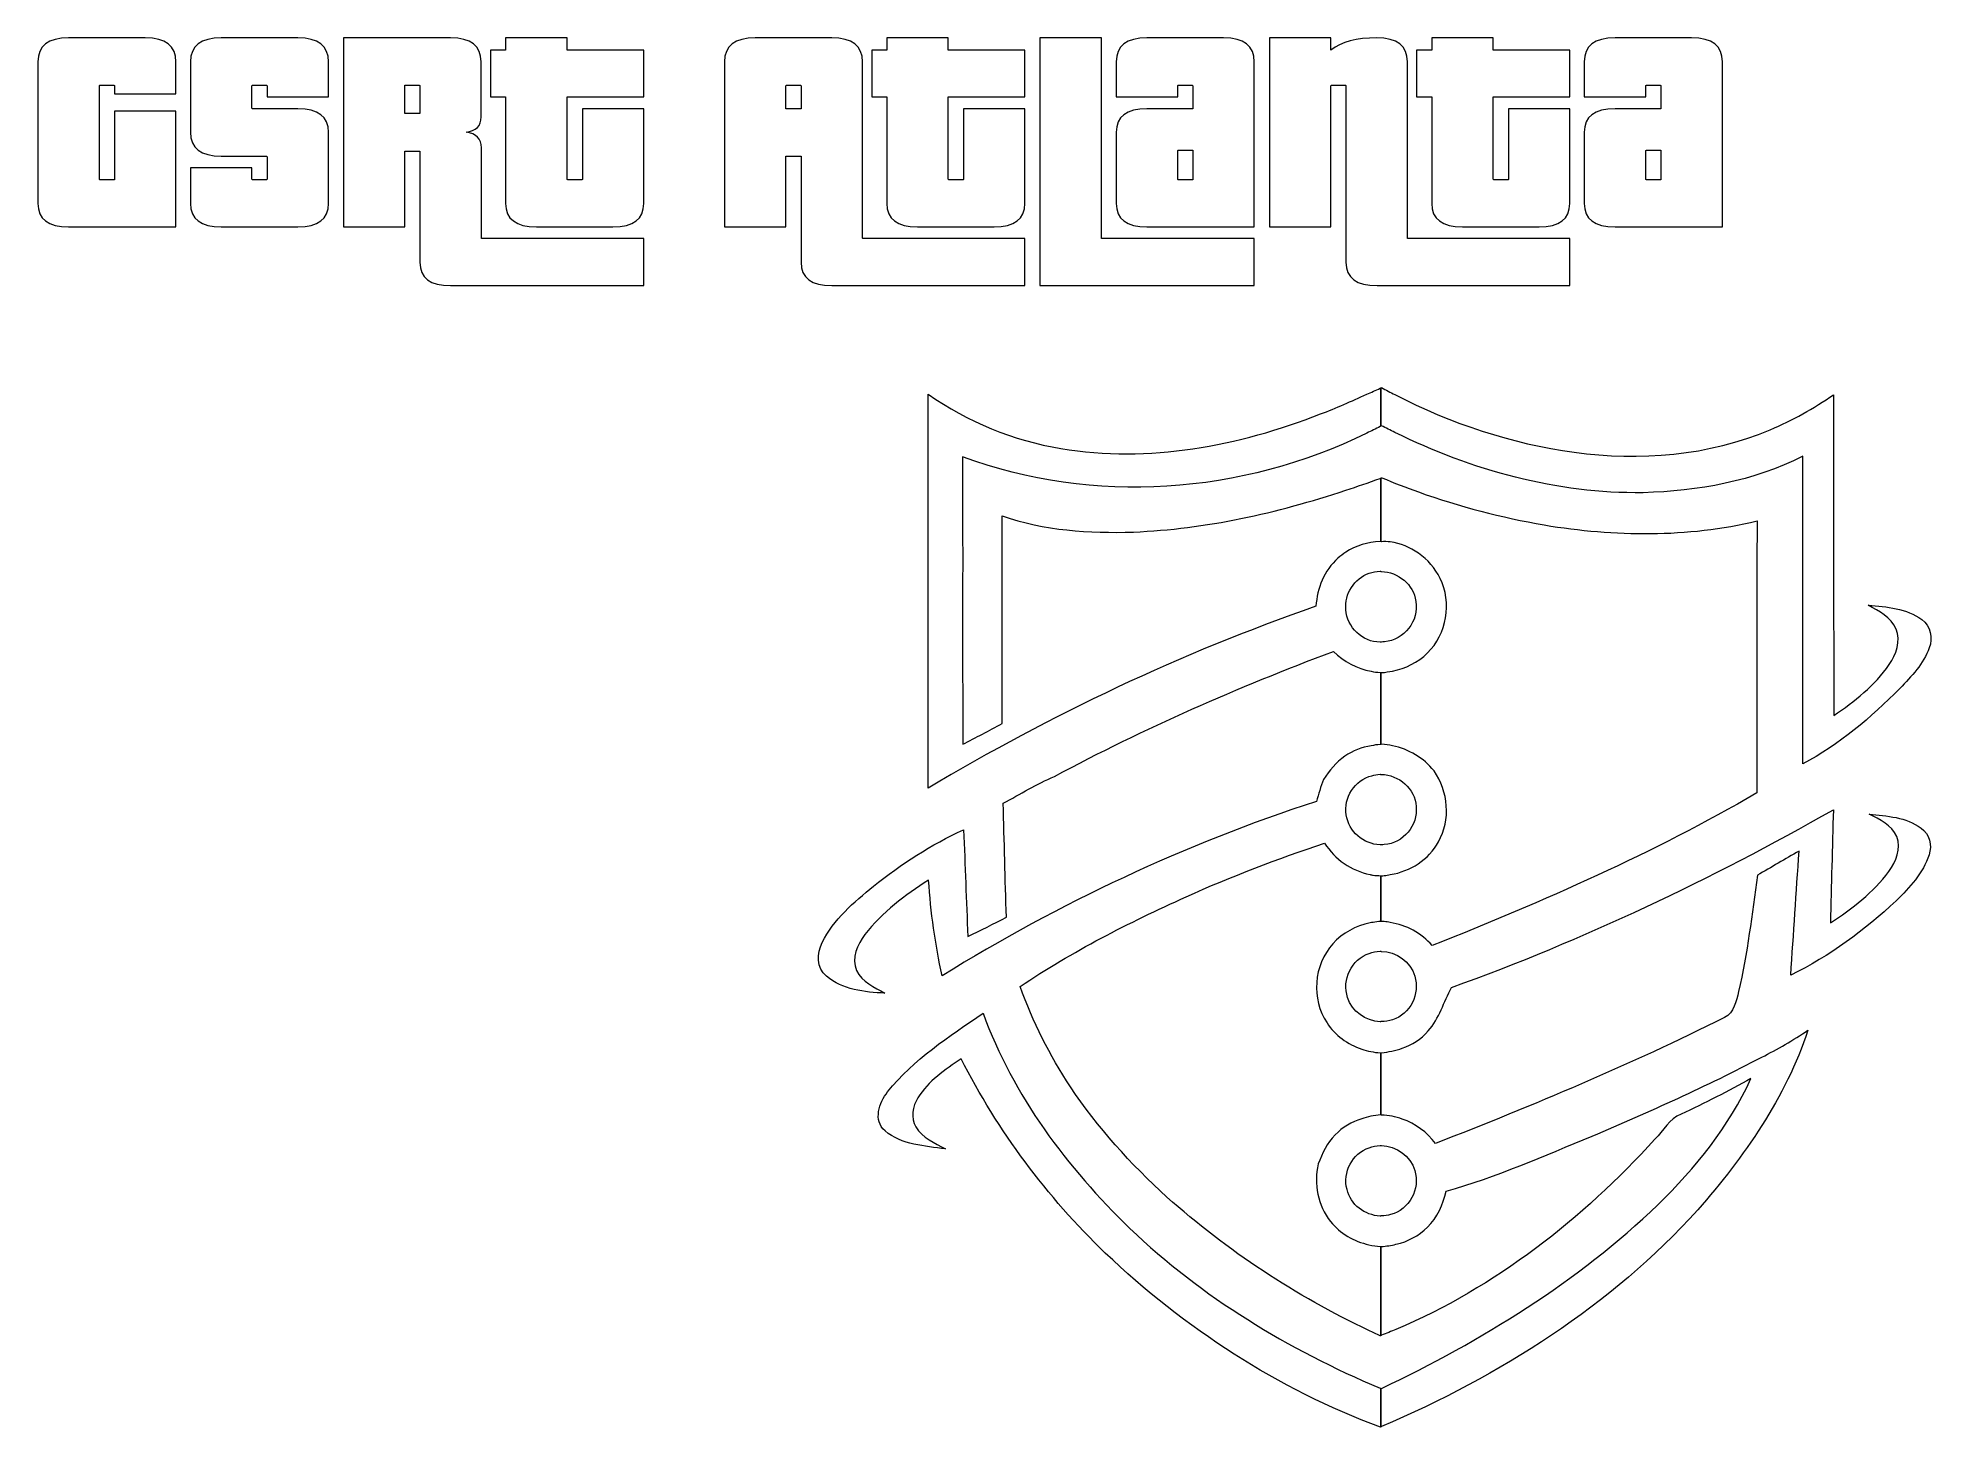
# Model space of a CAD drawing. Header units: millimetres. Extents: x -29.1 to 43.8, y -24.8 to 28.6.
import ezdxf

# ---------------------------------------------------------------- set-up
doc = ezdxf.new("R2010")
doc.units = ezdxf.units.MM
doc.header["$MEASUREMENT"] = 0
doc.layers.add('Layer 1', color=7, linetype='Continuous')

msp = doc.modelspace()

# ---------------------------------------------------------------- linework, layer by layer
at = {"layer": 'Layer 1', "lineweight": 9}
for points, knots in [([(-27.8968, 21.3387), (-28.6849, 21.3387), (-29.0789, 21.638), (-29.0789, 22.2366), (-29.0789, 22.2366), (-29.0789, 22.2366), (-29.0789, 27.681), (-29.0789, 27.681), (-29.0789, 27.681), (-29.0789, 28.2948), (-28.6849, 28.6016), (-27.8968, 28.6016), (-27.8968, 28.6016), (-27.8968, 28.6016), (-24.953, 28.6016), (-24.953, 28.6016), (-24.953, 28.6016), (-24.165, 28.6016), (-23.7709, 28.2948), (-23.7709, 27.681), (-23.7709, 27.681), (-23.7709, 27.681), (-23.7709, 26.4534), (-23.7709, 26.4534), (-23.7709, 26.4534), (-23.7709, 26.4534), (-26.1351, 26.4534), (-26.1351, 26.4534), (-26.1351, 26.4534), (-26.1351, 26.4534), (-26.1351, 26.7603), (-26.1351, 26.7603), (-26.1351, 26.7603), (-26.1351, 26.7755), (-26.1427, 26.7831), (-26.1578, 26.7831), (-26.1578, 26.7831), (-26.1578, 26.7831), (-26.692, 26.7831), (-26.692, 26.7831), (-26.692, 26.7831), (-26.7072, 26.7831), (-26.7148, 26.7755), (-26.7148, 26.7603), (-26.7148, 26.7603), (-26.7148, 26.7603), (-26.7148, 23.1686), (-26.7148, 23.1686), (-26.7148, 23.1686), (-26.7148, 23.1535), (-26.7072, 23.1459), (-26.692, 23.1459), (-26.692, 23.1459), (-26.692, 23.1459), (-26.1351, 23.1459), (-26.1351, 23.1459), (-26.1351, 23.1459), (-26.1351, 23.1459), (-26.1351, 25.7828), (-26.1351, 25.7828), (-26.1351, 25.7828), (-26.1351, 25.7828), (-23.7709, 25.7828), (-23.7709, 25.7828), (-23.7709, 25.7828), (-23.7709, 25.7828), (-23.7709, 21.3387), (-23.7709, 21.3387), (-23.7709, 21.3387), (-23.7709, 21.3387), (-27.8968, 21.3387), (-27.8968, 21.3387)], [0, 0, 0, 0, 0.0526316, 0.0526316, 0.0526316, 0.0526316, 0.1052632, 0.1052632, 0.1052632, 0.1052632, 0.1578947, 0.1578947, 0.1578947, 0.1578947, 0.2105263, 0.2105263, 0.2105263, 0.2105263, 0.2631579, 0.2631579, 0.2631579, 0.2631579, 0.3157895, 0.3157895, 0.3157895, 0.3157895, 0.3684211, 0.3684211, 0.3684211, 0.3684211, 0.4210526, 0.4210526, 0.4210526, 0.4210526, 0.4736842, 0.4736842, 0.4736842, 0.4736842, 0.5263158, 0.5263158, 0.5263158, 0.5263158, 0.5789474, 0.5789474, 0.5789474, 0.5789474, 0.6315789, 0.6315789, 0.6315789, 0.6315789, 0.6842105, 0.6842105, 0.6842105, 0.6842105, 0.7368421, 0.7368421, 0.7368421, 0.7368421, 0.7894737, 0.7894737, 0.7894737, 0.7894737, 0.8421053, 0.8421053, 0.8421053, 0.8421053, 0.8947368, 0.8947368, 0.8947368, 0.8947368, 1, 1, 1, 1]), ([(-22.0319, 21.3387), (-22.82, 21.3387), (-23.214, 21.638), (-23.214, 22.2366), (-23.214, 22.2366), (-23.214, 22.2366), (-23.214, 23.6006), (-23.214, 23.6006), (-23.214, 23.6006), (-23.214, 23.6006), (-20.8499, 23.6006), (-20.8499, 23.6006), (-20.8499, 23.6006), (-20.8499, 23.6006), (-20.8499, 23.1686), (-20.8499, 23.1686), (-20.8499, 23.1686), (-20.8499, 23.1535), (-20.8423, 23.1459), (-20.8271, 23.1459), (-20.8271, 23.1459), (-20.8271, 23.1459), (-20.2929, 23.1459), (-20.2929, 23.1459), (-20.2929, 23.1459), (-20.2778, 23.1459), (-20.2702, 23.1535), (-20.2702, 23.1686), (-20.2702, 23.1686), (-20.2702, 23.1686), (-20.2702, 24.0325), (-20.2702, 24.0325), (-20.2702, 24.0325), (-20.2702, 24.0476), (-20.2778, 24.0552), (-20.2929, 24.0552), (-20.2929, 24.0552), (-20.2929, 24.0552), (-22.0319, 24.0552), (-22.0319, 24.0552), (-22.0319, 24.0552), (-22.82, 24.0552), (-23.214, 24.3621), (-23.214, 24.9759), (-23.214, 24.9759), (-23.214, 24.9759), (-23.214, 27.681), (-23.214, 27.681), (-23.214, 27.681), (-23.214, 28.2948), (-22.82, 28.6016), (-22.0319, 28.6016), (-22.0319, 28.6016), (-22.0319, 28.6016), (-19.0881, 28.6016), (-19.0881, 28.6016), (-19.0881, 28.6016), (-18.3001, 28.6016), (-17.906, 28.2948), (-17.906, 27.681), (-17.906, 27.681), (-17.906, 27.681), (-17.906, 26.3398), (-17.906, 26.3398), (-17.906, 26.3398), (-17.906, 26.3398), (-20.2702, 26.3398), (-20.2702, 26.3398), (-20.2702, 26.3398), (-20.2702, 26.3398), (-20.2702, 26.7603), (-20.2702, 26.7603), (-20.2702, 26.7603), (-20.2702, 26.7755), (-20.2778, 26.7831), (-20.2929, 26.7831), (-20.2929, 26.7831), (-20.2929, 26.7831), (-20.8271, 26.7831), (-20.8271, 26.7831), (-20.8271, 26.7831), (-20.8423, 26.7831), (-20.8499, 26.7755), (-20.8499, 26.7603), (-20.8499, 26.7603), (-20.8499, 26.7603), (-20.8499, 25.8965), (-20.8499, 25.8965), (-20.8499, 25.8965), (-20.8499, 25.8814), (-20.8423, 25.8738), (-20.8271, 25.8738), (-20.8271, 25.8738), (-20.8271, 25.8738), (-19.0881, 25.8738), (-19.0881, 25.8738), (-19.0881, 25.8738), (-18.3001, 25.8738), (-17.906, 25.5745), (-17.906, 24.9759), (-17.906, 24.9759), (-17.906, 24.9759), (-17.906, 22.2366), (-17.906, 22.2366), (-17.906, 22.2366), (-17.906, 21.638), (-18.3001, 21.3387), (-19.0881, 21.3387), (-19.0881, 21.3387), (-19.0881, 21.3387), (-22.0319, 21.3387), (-22.0319, 21.3387)], [0, 0, 0, 0, 0.0344828, 0.0344828, 0.0344828, 0.0344828, 0.0689655, 0.0689655, 0.0689655, 0.0689655, 0.1034483, 0.1034483, 0.1034483, 0.1034483, 0.137931, 0.137931, 0.137931, 0.137931, 0.1724138, 0.1724138, 0.1724138, 0.1724138, 0.2068966, 0.2068966, 0.2068966, 0.2068966, 0.2413793, 0.2413793, 0.2413793, 0.2413793, 0.2758621, 0.2758621, 0.2758621, 0.2758621, 0.3103448, 0.3103448, 0.3103448, 0.3103448, 0.3448276, 0.3448276, 0.3448276, 0.3448276, 0.3793103, 0.3793103, 0.3793103, 0.3793103, 0.4137931, 0.4137931, 0.4137931, 0.4137931, 0.4482759, 0.4482759, 0.4482759, 0.4482759, 0.4827586, 0.4827586, 0.4827586, 0.4827586, 0.5172414, 0.5172414, 0.5172414, 0.5172414, 0.5517241, 0.5517241, 0.5517241, 0.5517241, 0.5862069, 0.5862069, 0.5862069, 0.5862069, 0.6206897, 0.6206897, 0.6206897, 0.6206897, 0.6551724, 0.6551724, 0.6551724, 0.6551724, 0.6896552, 0.6896552, 0.6896552, 0.6896552, 0.7241379, 0.7241379, 0.7241379, 0.7241379, 0.7586207, 0.7586207, 0.7586207, 0.7586207, 0.7931034, 0.7931034, 0.7931034, 0.7931034, 0.8275862, 0.8275862, 0.8275862, 0.8275862, 0.862069, 0.862069, 0.862069, 0.862069, 0.8965517, 0.8965517, 0.8965517, 0.8965517, 0.9310345, 0.9310345, 0.9310345, 0.9310345, 1, 1, 1, 1]), ([(-13.2119, 19.0768), (-13.9999, 19.0768), (-14.394, 19.3762), (-14.394, 19.9748), (-14.394, 19.9748), (-14.394, 19.9748), (-14.394, 24.2257), (-14.394, 24.2257), (-14.394, 24.2257), (-14.394, 24.2408), (-14.4015, 24.2484), (-14.4167, 24.2484), (-14.4167, 24.2484), (-14.4167, 24.2484), (-14.9736, 24.2484), (-14.9736, 24.2484), (-14.9736, 24.2484), (-14.9736, 24.2484), (-14.9736, 21.3387), (-14.9736, 21.3387), (-14.9736, 21.3387), (-14.9736, 21.3387), (-17.3378, 21.3387), (-17.3378, 21.3387), (-17.3378, 21.3387), (-17.3378, 21.3387), (-17.3378, 28.6016), (-17.3378, 28.6016), (-17.3378, 28.6016), (-17.3378, 28.6016), (-13.2119, 28.6016), (-13.2119, 28.6016), (-13.2119, 28.6016), (-12.4314, 28.6016), (-12.0412, 28.2948), (-12.0412, 27.681), (-12.0412, 27.681), (-12.0412, 27.681), (-12.0412, 25.5669), (-12.0412, 25.5669), (-12.0412, 25.5669), (-12.0412, 25.2183), (-12.2344, 25.0213), (-12.6208, 24.9759), (-12.6208, 24.9759), (-12.2268, 24.9228), (-12.0298, 24.722), (-12.0298, 24.3734), (-12.0298, 24.3734), (-12.0298, 24.3734), (-12.0298, 20.9068), (-12.0298, 20.9068), (-12.0298, 20.9068), (-12.0298, 20.8916), (-12.0222, 20.8841), (-12.0071, 20.8841), (-12.0071, 20.8841), (-12.0071, 20.8841), (-5.7898, 20.8841), (-5.7898, 20.8841), (-5.7898, 20.8841), (-5.7898, 20.8841), (-5.7898, 19.0768), (-5.7898, 19.0768), (-5.7898, 19.0768), (-5.7898, 19.0768), (-13.2119, 19.0768), (-13.2119, 19.0768)], [0, 0, 0, 0, 0.0555556, 0.0555556, 0.0555556, 0.0555556, 0.1111111, 0.1111111, 0.1111111, 0.1111111, 0.1666667, 0.1666667, 0.1666667, 0.1666667, 0.2222222, 0.2222222, 0.2222222, 0.2222222, 0.2777778, 0.2777778, 0.2777778, 0.2777778, 0.3333333, 0.3333333, 0.3333333, 0.3333333, 0.3888889, 0.3888889, 0.3888889, 0.3888889, 0.4444444, 0.4444444, 0.4444444, 0.4444444, 0.5, 0.5, 0.5, 0.5, 0.5555556, 0.5555556, 0.5555556, 0.5555556, 0.6111111, 0.6111111, 0.6111111, 0.6111111, 0.6666667, 0.6666667, 0.6666667, 0.6666667, 0.7222222, 0.7222222, 0.7222222, 0.7222222, 0.7777778, 0.7777778, 0.7777778, 0.7777778, 0.8333333, 0.8333333, 0.8333333, 0.8333333, 0.8888889, 0.8888889, 0.8888889, 0.8888889, 1, 1, 1, 1]), ([(-9.9157, 21.3387), (-10.7038, 21.3387), (-11.0978, 21.638), (-11.0978, 22.2366), (-11.0978, 22.2366), (-11.0978, 22.2366), (-11.0978, 26.3398), (-11.0978, 26.3398), (-11.0978, 26.3398), (-11.0978, 26.3398), (-11.6775, 26.3398), (-11.6775, 26.3398), (-11.6775, 26.3398), (-11.6775, 26.3398), (-11.6775, 28.1356), (-11.6775, 28.1356), (-11.6775, 28.1356), (-11.6775, 28.1356), (-11.0978, 28.1356), (-11.0978, 28.1356), (-11.0978, 28.1356), (-11.0978, 28.1356), (-11.0978, 28.6016), (-11.0978, 28.6016), (-11.0978, 28.6016), (-11.0978, 28.6016), (-8.7336, 28.6016), (-8.7336, 28.6016), (-8.7336, 28.6016), (-8.7336, 28.6016), (-8.7336, 28.1356), (-8.7336, 28.1356), (-8.7336, 28.1356), (-8.7336, 28.1356), (-5.7898, 28.1356), (-5.7898, 28.1356), (-5.7898, 28.1356), (-5.7898, 28.1356), (-5.7898, 26.3398), (-5.7898, 26.3398), (-5.7898, 26.3398), (-5.7898, 26.3398), (-8.7336, 26.3398), (-8.7336, 26.3398), (-8.7336, 26.3398), (-8.7336, 26.3398), (-8.7336, 23.1686), (-8.7336, 23.1686), (-8.7336, 23.1686), (-8.7336, 23.1535), (-8.7261, 23.1459), (-8.7109, 23.1459), (-8.7109, 23.1459), (-8.7109, 23.1459), (-8.1653, 23.1459), (-8.1653, 23.1459), (-8.1653, 23.1459), (-8.1502, 23.1459), (-8.1426, 23.1535), (-8.1426, 23.1686), (-8.1426, 23.1686), (-8.1426, 23.1686), (-8.1426, 25.8738), (-8.1426, 25.8738), (-8.1426, 25.8738), (-8.1426, 25.8738), (-5.7898, 25.8738), (-5.7898, 25.8738), (-5.7898, 25.8738), (-5.7898, 25.8738), (-5.7898, 22.2366), (-5.7898, 22.2366), (-5.7898, 22.2366), (-5.7898, 21.638), (-6.1838, 21.3387), (-6.9719, 21.3387), (-6.9719, 21.3387), (-6.9719, 21.3387), (-9.9157, 21.3387), (-9.9157, 21.3387)], [0, 0, 0, 0, 0.047619, 0.047619, 0.047619, 0.047619, 0.0952381, 0.0952381, 0.0952381, 0.0952381, 0.1428571, 0.1428571, 0.1428571, 0.1428571, 0.1904762, 0.1904762, 0.1904762, 0.1904762, 0.2380952, 0.2380952, 0.2380952, 0.2380952, 0.2857143, 0.2857143, 0.2857143, 0.2857143, 0.3333333, 0.3333333, 0.3333333, 0.3333333, 0.3809524, 0.3809524, 0.3809524, 0.3809524, 0.4285714, 0.4285714, 0.4285714, 0.4285714, 0.4761905, 0.4761905, 0.4761905, 0.4761905, 0.5238095, 0.5238095, 0.5238095, 0.5238095, 0.5714286, 0.5714286, 0.5714286, 0.5714286, 0.6190476, 0.6190476, 0.6190476, 0.6190476, 0.6666667, 0.6666667, 0.6666667, 0.6666667, 0.7142857, 0.7142857, 0.7142857, 0.7142857, 0.7619048, 0.7619048, 0.7619048, 0.7619048, 0.8095238, 0.8095238, 0.8095238, 0.8095238, 0.8571429, 0.8571429, 0.8571429, 0.8571429, 0.9047619, 0.9047619, 0.9047619, 0.9047619, 1, 1, 1, 1]), ([(1.4389, 19.0768), (0.6509, 19.0768), (0.2569, 19.3762), (0.2569, 19.9748), (0.2569, 19.9748), (0.2569, 19.9748), (0.2569, 24.0552), (0.2569, 24.0552), (0.2569, 24.0552), (0.2569, 24.0552), (-0.3228, 24.0552), (-0.3228, 24.0552), (-0.3228, 24.0552), (-0.3228, 24.0552), (-0.3228, 21.3387), (-0.3228, 21.3387), (-0.3228, 21.3387), (-0.3228, 21.3387), (-2.6869, 21.3387), (-2.6869, 21.3387), (-2.6869, 21.3387), (-2.6869, 21.3387), (-2.6869, 27.681), (-2.6869, 27.681), (-2.6869, 27.681), (-2.6869, 28.2948), (-2.2929, 28.6016), (-1.5049, 28.6016), (-1.5049, 28.6016), (-1.5049, 28.6016), (1.4389, 28.6016), (1.4389, 28.6016), (1.4389, 28.6016), (2.227, 28.6016), (2.621, 28.2948), (2.621, 27.681), (2.621, 27.681), (2.621, 27.681), (2.621, 20.9068), (2.621, 20.9068), (2.621, 20.9068), (2.621, 20.8916), (2.6286, 20.8841), (2.6438, 20.8841), (2.6438, 20.8841), (2.6438, 20.8841), (8.861, 20.8841), (8.861, 20.8841), (8.861, 20.8841), (8.861, 20.8841), (8.861, 19.0768), (8.861, 19.0768), (8.861, 19.0768), (8.861, 19.0768), (1.4389, 19.0768), (1.4389, 19.0768)], [0, 0, 0, 0, 0.0666667, 0.0666667, 0.0666667, 0.0666667, 0.1333333, 0.1333333, 0.1333333, 0.1333333, 0.2, 0.2, 0.2, 0.2, 0.2666667, 0.2666667, 0.2666667, 0.2666667, 0.3333333, 0.3333333, 0.3333333, 0.3333333, 0.4, 0.4, 0.4, 0.4, 0.4666667, 0.4666667, 0.4666667, 0.4666667, 0.5333333, 0.5333333, 0.5333333, 0.5333333, 0.6, 0.6, 0.6, 0.6, 0.6666667, 0.6666667, 0.6666667, 0.6666667, 0.7333333, 0.7333333, 0.7333333, 0.7333333, 0.8, 0.8, 0.8, 0.8, 0.8666667, 0.8666667, 0.8666667, 0.8666667, 1, 1, 1, 1]), ([(4.7351, 21.3387), (3.9471, 21.3387), (3.553, 21.638), (3.553, 22.2366), (3.553, 22.2366), (3.553, 22.2366), (3.553, 26.3398), (3.553, 26.3398), (3.553, 26.3398), (3.553, 26.3398), (2.9734, 26.3398), (2.9734, 26.3398), (2.9734, 26.3398), (2.9734, 26.3398), (2.9734, 28.1356), (2.9734, 28.1356), (2.9734, 28.1356), (2.9734, 28.1356), (3.553, 28.1356), (3.553, 28.1356), (3.553, 28.1356), (3.553, 28.1356), (3.553, 28.6016), (3.553, 28.6016), (3.553, 28.6016), (3.553, 28.6016), (5.9172, 28.6016), (5.9172, 28.6016), (5.9172, 28.6016), (5.9172, 28.6016), (5.9172, 28.1356), (5.9172, 28.1356), (5.9172, 28.1356), (5.9172, 28.1356), (8.861, 28.1356), (8.861, 28.1356), (8.861, 28.1356), (8.861, 28.1356), (8.861, 26.3398), (8.861, 26.3398), (8.861, 26.3398), (8.861, 26.3398), (5.9172, 26.3398), (5.9172, 26.3398), (5.9172, 26.3398), (5.9172, 26.3398), (5.9172, 23.1686), (5.9172, 23.1686), (5.9172, 23.1686), (5.9172, 23.1535), (5.9248, 23.1459), (5.9399, 23.1459), (5.9399, 23.1459), (5.9399, 23.1459), (6.4855, 23.1459), (6.4855, 23.1459), (6.4855, 23.1459), (6.5006, 23.1459), (6.5082, 23.1535), (6.5082, 23.1686), (6.5082, 23.1686), (6.5082, 23.1686), (6.5082, 25.8738), (6.5082, 25.8738), (6.5082, 25.8738), (6.5082, 25.8738), (8.861, 25.8738), (8.861, 25.8738), (8.861, 25.8738), (8.861, 25.8738), (8.861, 22.2366), (8.861, 22.2366), (8.861, 22.2366), (8.861, 21.638), (8.467, 21.3387), (7.6789, 21.3387), (7.6789, 21.3387), (7.6789, 21.3387), (4.7351, 21.3387), (4.7351, 21.3387)], [0, 0, 0, 0, 0.047619, 0.047619, 0.047619, 0.047619, 0.0952381, 0.0952381, 0.0952381, 0.0952381, 0.1428571, 0.1428571, 0.1428571, 0.1428571, 0.1904762, 0.1904762, 0.1904762, 0.1904762, 0.2380952, 0.2380952, 0.2380952, 0.2380952, 0.2857143, 0.2857143, 0.2857143, 0.2857143, 0.3333333, 0.3333333, 0.3333333, 0.3333333, 0.3809524, 0.3809524, 0.3809524, 0.3809524, 0.4285714, 0.4285714, 0.4285714, 0.4285714, 0.4761905, 0.4761905, 0.4761905, 0.4761905, 0.5238095, 0.5238095, 0.5238095, 0.5238095, 0.5714286, 0.5714286, 0.5714286, 0.5714286, 0.6190476, 0.6190476, 0.6190476, 0.6190476, 0.6666667, 0.6666667, 0.6666667, 0.6666667, 0.7142857, 0.7142857, 0.7142857, 0.7142857, 0.7619048, 0.7619048, 0.7619048, 0.7619048, 0.8095238, 0.8095238, 0.8095238, 0.8095238, 0.8571429, 0.8571429, 0.8571429, 0.8571429, 0.9047619, 0.9047619, 0.9047619, 0.9047619, 1, 1, 1, 1]), ([(9.4407, 19.0768), (9.4407, 19.0768), (9.4407, 28.6016), (9.4407, 28.6016), (9.4407, 28.6016), (9.4407, 28.6016), (11.8049, 28.6016), (11.8049, 28.6016), (11.8049, 28.6016), (11.8049, 28.6016), (11.8049, 20.8841), (11.8049, 20.8841), (11.8049, 20.8841), (11.8049, 20.8841), (17.6811, 20.8841), (17.6811, 20.8841), (17.6811, 20.8841), (17.6811, 20.8841), (17.6811, 19.0768), (17.6811, 19.0768), (17.6811, 19.0768), (17.6811, 19.0768), (9.4407, 19.0768), (9.4407, 19.0768)], [0, 0, 0, 0, 0.1428571, 0.1428571, 0.1428571, 0.1428571, 0.2857143, 0.2857143, 0.2857143, 0.2857143, 0.4285714, 0.4285714, 0.4285714, 0.4285714, 0.5714286, 0.5714286, 0.5714286, 0.5714286, 0.7142857, 0.7142857, 0.7142857, 0.7142857, 1, 1, 1, 1]), ([(13.5552, 21.3387), (12.7672, 21.3387), (12.3732, 21.638), (12.3732, 22.2366), (12.3732, 22.2366), (12.3732, 22.2366), (12.3732, 24.9759), (12.3732, 24.9759), (12.3732, 24.9759), (12.3732, 25.5745), (12.7672, 25.8738), (13.5552, 25.8738), (13.5552, 25.8738), (13.5552, 25.8738), (15.317, 25.8738), (15.317, 25.8738), (15.317, 25.8738), (15.317, 25.8738), (15.317, 26.7603), (15.317, 26.7603), (15.317, 26.7603), (15.317, 26.7755), (15.3094, 26.7831), (15.2943, 26.7831), (15.2943, 26.7831), (15.2943, 26.7831), (14.7601, 26.7831), (14.7601, 26.7831), (14.7601, 26.7831), (14.7449, 26.7831), (14.7373, 26.7755), (14.7373, 26.7603), (14.7373, 26.7603), (14.7373, 26.7603), (14.7373, 26.3398), (14.7373, 26.3398), (14.7373, 26.3398), (14.7373, 26.3398), (12.3732, 26.3398), (12.3732, 26.3398), (12.3732, 26.3398), (12.3732, 26.3398), (12.3732, 27.681), (12.3732, 27.681), (12.3732, 27.681), (12.3732, 28.2948), (12.7672, 28.6016), (13.5552, 28.6016), (13.5552, 28.6016), (13.5552, 28.6016), (16.4991, 28.6016), (16.4991, 28.6016), (16.4991, 28.6016), (17.2871, 28.6016), (17.6811, 28.2948), (17.6811, 27.681), (17.6811, 27.681), (17.6811, 27.681), (17.6811, 21.3387), (17.6811, 21.3387), (17.6811, 21.3387), (17.6811, 21.3387), (13.5552, 21.3387), (13.5552, 21.3387)], [0, 0, 0, 0, 0.0588235, 0.0588235, 0.0588235, 0.0588235, 0.1176471, 0.1176471, 0.1176471, 0.1176471, 0.1764706, 0.1764706, 0.1764706, 0.1764706, 0.2352941, 0.2352941, 0.2352941, 0.2352941, 0.2941176, 0.2941176, 0.2941176, 0.2941176, 0.3529412, 0.3529412, 0.3529412, 0.3529412, 0.4117647, 0.4117647, 0.4117647, 0.4117647, 0.4705882, 0.4705882, 0.4705882, 0.4705882, 0.5294118, 0.5294118, 0.5294118, 0.5294118, 0.5882353, 0.5882353, 0.5882353, 0.5882353, 0.6470588, 0.6470588, 0.6470588, 0.6470588, 0.7058824, 0.7058824, 0.7058824, 0.7058824, 0.7647059, 0.7647059, 0.7647059, 0.7647059, 0.8235294, 0.8235294, 0.8235294, 0.8235294, 0.8823529, 0.8823529, 0.8823529, 0.8823529, 1, 1, 1, 1]), ([(22.3981, 19.0768), (21.6025, 19.0768), (21.2046, 19.3762), (21.2046, 19.9748), (21.2046, 19.9748), (21.2046, 19.9748), (21.2046, 26.7603), (21.2046, 26.7603), (21.2046, 26.7603), (21.2046, 26.7755), (21.1971, 26.7831), (21.1819, 26.7831), (21.1819, 26.7831), (21.1819, 26.7831), (20.6477, 26.7831), (20.6477, 26.7831), (20.6477, 26.7831), (20.6325, 26.7831), (20.625, 26.7755), (20.625, 26.7603), (20.625, 26.7603), (20.625, 26.7603), (20.625, 21.3387), (20.625, 21.3387), (20.625, 21.3387), (20.625, 21.3387), (18.2608, 21.3387), (18.2608, 21.3387), (18.2608, 21.3387), (18.2608, 21.3387), (18.2608, 28.6016), (18.2608, 28.6016), (18.2608, 28.6016), (18.2608, 28.6016), (20.625, 28.6016), (20.625, 28.6016), (20.625, 28.6016), (20.625, 28.6016), (20.625, 28.1356), (20.625, 28.1356), (20.625, 28.1356), (21.0266, 28.4463), (21.6138, 28.6016), (22.3867, 28.6016), (22.3867, 28.6016), (23.1748, 28.6016), (23.5688, 28.2948), (23.5688, 27.681), (23.5688, 27.681), (23.5688, 27.681), (23.5688, 20.9068), (23.5688, 20.9068), (23.5688, 20.9068), (23.5688, 20.8916), (23.5764, 20.8841), (23.5915, 20.8841), (23.5915, 20.8841), (23.5915, 20.8841), (29.8088, 20.8841), (29.8088, 20.8841), (29.8088, 20.8841), (29.8088, 20.8841), (29.8088, 19.0768), (29.8088, 19.0768), (29.8088, 19.0768), (29.8088, 19.0768), (22.3981, 19.0768), (22.3981, 19.0768)], [0, 0, 0, 0, 0.0555556, 0.0555556, 0.0555556, 0.0555556, 0.1111111, 0.1111111, 0.1111111, 0.1111111, 0.1666667, 0.1666667, 0.1666667, 0.1666667, 0.2222222, 0.2222222, 0.2222222, 0.2222222, 0.2777778, 0.2777778, 0.2777778, 0.2777778, 0.3333333, 0.3333333, 0.3333333, 0.3333333, 0.3888889, 0.3888889, 0.3888889, 0.3888889, 0.4444444, 0.4444444, 0.4444444, 0.4444444, 0.5, 0.5, 0.5, 0.5, 0.5555556, 0.5555556, 0.5555556, 0.5555556, 0.6111111, 0.6111111, 0.6111111, 0.6111111, 0.6666667, 0.6666667, 0.6666667, 0.6666667, 0.7222222, 0.7222222, 0.7222222, 0.7222222, 0.7777778, 0.7777778, 0.7777778, 0.7777778, 0.8333333, 0.8333333, 0.8333333, 0.8333333, 0.8888889, 0.8888889, 0.8888889, 0.8888889, 1, 1, 1, 1]), ([(25.6829, 21.3387), (24.8948, 21.3387), (24.5008, 21.638), (24.5008, 22.2366), (24.5008, 22.2366), (24.5008, 22.2366), (24.5008, 26.3398), (24.5008, 26.3398), (24.5008, 26.3398), (24.5008, 26.3398), (23.9211, 26.3398), (23.9211, 26.3398), (23.9211, 26.3398), (23.9211, 26.3398), (23.9211, 28.1356), (23.9211, 28.1356), (23.9211, 28.1356), (23.9211, 28.1356), (24.5008, 28.1356), (24.5008, 28.1356), (24.5008, 28.1356), (24.5008, 28.1356), (24.5008, 28.6016), (24.5008, 28.6016), (24.5008, 28.6016), (24.5008, 28.6016), (26.865, 28.6016), (26.865, 28.6016), (26.865, 28.6016), (26.865, 28.6016), (26.865, 28.1356), (26.865, 28.1356), (26.865, 28.1356), (26.865, 28.1356), (29.8088, 28.1356), (29.8088, 28.1356), (29.8088, 28.1356), (29.8088, 28.1356), (29.8088, 26.3398), (29.8088, 26.3398), (29.8088, 26.3398), (29.8088, 26.3398), (26.865, 26.3398), (26.865, 26.3398), (26.865, 26.3398), (26.865, 26.3398), (26.865, 23.1686), (26.865, 23.1686), (26.865, 23.1686), (26.865, 23.1535), (26.8725, 23.1459), (26.8877, 23.1459), (26.8877, 23.1459), (26.8877, 23.1459), (27.4333, 23.1459), (27.4333, 23.1459), (27.4333, 23.1459), (27.4484, 23.1459), (27.456, 23.1535), (27.456, 23.1686), (27.456, 23.1686), (27.456, 23.1686), (27.456, 25.8738), (27.456, 25.8738), (27.456, 25.8738), (27.456, 25.8738), (29.8088, 25.8738), (29.8088, 25.8738), (29.8088, 25.8738), (29.8088, 25.8738), (29.8088, 22.2366), (29.8088, 22.2366), (29.8088, 22.2366), (29.8088, 21.638), (29.4148, 21.3387), (28.6267, 21.3387), (28.6267, 21.3387), (28.6267, 21.3387), (25.6829, 21.3387), (25.6829, 21.3387)], [0, 0, 0, 0, 0.047619, 0.047619, 0.047619, 0.047619, 0.0952381, 0.0952381, 0.0952381, 0.0952381, 0.1428571, 0.1428571, 0.1428571, 0.1428571, 0.1904762, 0.1904762, 0.1904762, 0.1904762, 0.2380952, 0.2380952, 0.2380952, 0.2380952, 0.2857143, 0.2857143, 0.2857143, 0.2857143, 0.3333333, 0.3333333, 0.3333333, 0.3333333, 0.3809524, 0.3809524, 0.3809524, 0.3809524, 0.4285714, 0.4285714, 0.4285714, 0.4285714, 0.4761905, 0.4761905, 0.4761905, 0.4761905, 0.5238095, 0.5238095, 0.5238095, 0.5238095, 0.5714286, 0.5714286, 0.5714286, 0.5714286, 0.6190476, 0.6190476, 0.6190476, 0.6190476, 0.6666667, 0.6666667, 0.6666667, 0.6666667, 0.7142857, 0.7142857, 0.7142857, 0.7142857, 0.7619048, 0.7619048, 0.7619048, 0.7619048, 0.8095238, 0.8095238, 0.8095238, 0.8095238, 0.8571429, 0.8571429, 0.8571429, 0.8571429, 0.9047619, 0.9047619, 0.9047619, 0.9047619, 1, 1, 1, 1]), ([(31.5478, 21.3387), (30.7597, 21.3387), (30.3657, 21.638), (30.3657, 22.2366), (30.3657, 22.2366), (30.3657, 22.2366), (30.3657, 24.9759), (30.3657, 24.9759), (30.3657, 24.9759), (30.3657, 25.5745), (30.7597, 25.8738), (31.5478, 25.8738), (31.5478, 25.8738), (31.5478, 25.8738), (33.3095, 25.8738), (33.3095, 25.8738), (33.3095, 25.8738), (33.3095, 25.8738), (33.3095, 26.7603), (33.3095, 26.7603), (33.3095, 26.7603), (33.3095, 26.7755), (33.3019, 26.7831), (33.2868, 26.7831), (33.2868, 26.7831), (33.2868, 26.7831), (32.7526, 26.7831), (32.7526, 26.7831), (32.7526, 26.7831), (32.7374, 26.7831), (32.7298, 26.7755), (32.7298, 26.7603), (32.7298, 26.7603), (32.7298, 26.7603), (32.7298, 26.3398), (32.7298, 26.3398), (32.7298, 26.3398), (32.7298, 26.3398), (30.3657, 26.3398), (30.3657, 26.3398), (30.3657, 26.3398), (30.3657, 26.3398), (30.3657, 27.681), (30.3657, 27.681), (30.3657, 27.681), (30.3657, 28.2948), (30.7597, 28.6016), (31.5478, 28.6016), (31.5478, 28.6016), (31.5478, 28.6016), (34.4916, 28.6016), (34.4916, 28.6016), (34.4916, 28.6016), (35.2796, 28.6016), (35.6737, 28.2948), (35.6737, 27.681), (35.6737, 27.681), (35.6737, 27.681), (35.6737, 21.3387), (35.6737, 21.3387), (35.6737, 21.3387), (35.6737, 21.3387), (31.5478, 21.3387), (31.5478, 21.3387)], [0, 0, 0, 0, 0.0588235, 0.0588235, 0.0588235, 0.0588235, 0.1176471, 0.1176471, 0.1176471, 0.1176471, 0.1764706, 0.1764706, 0.1764706, 0.1764706, 0.2352941, 0.2352941, 0.2352941, 0.2352941, 0.2941176, 0.2941176, 0.2941176, 0.2941176, 0.3529412, 0.3529412, 0.3529412, 0.3529412, 0.4117647, 0.4117647, 0.4117647, 0.4117647, 0.4705882, 0.4705882, 0.4705882, 0.4705882, 0.5294118, 0.5294118, 0.5294118, 0.5294118, 0.5882353, 0.5882353, 0.5882353, 0.5882353, 0.6470588, 0.6470588, 0.6470588, 0.6470588, 0.7058824, 0.7058824, 0.7058824, 0.7058824, 0.7647059, 0.7647059, 0.7647059, 0.7647059, 0.8235294, 0.8235294, 0.8235294, 0.8235294, 0.8823529, 0.8823529, 0.8823529, 0.8823529, 1, 1, 1, 1]), ([(-14.394, 26.7603), (-14.394, 26.7755), (-14.4015, 26.7831), (-14.4167, 26.7831), (-14.4167, 26.7831), (-14.4167, 26.7831), (-14.9736, 26.7831), (-14.9736, 26.7831), (-14.9736, 26.7831), (-14.9736, 26.7831), (-14.9736, 25.6919), (-14.9736, 25.6919), (-14.9736, 25.6919), (-14.9736, 25.6919), (-14.4167, 25.6919), (-14.4167, 25.6919), (-14.4167, 25.6919), (-14.4015, 25.6919), (-14.394, 25.6995), (-14.394, 25.7146), (-14.394, 25.7146), (-14.394, 25.7146), (-14.394, 26.7603), (-14.394, 26.7603)], [0, 0, 0, 0, 0.1428571, 0.1428571, 0.1428571, 0.1428571, 0.2857143, 0.2857143, 0.2857143, 0.2857143, 0.4285714, 0.4285714, 0.4285714, 0.4285714, 0.5714286, 0.5714286, 0.5714286, 0.5714286, 0.7142857, 0.7142857, 0.7142857, 0.7142857, 1, 1, 1, 1]), ([(0.2569, 26.7603), (0.2569, 26.7755), (0.2493, 26.7831), (0.2341, 26.7831), (0.2341, 26.7831), (0.2341, 26.7831), (-0.3001, 26.7831), (-0.3001, 26.7831), (-0.3001, 26.7831), (-0.3152, 26.7831), (-0.3228, 26.7755), (-0.3228, 26.7603), (-0.3228, 26.7603), (-0.3228, 26.7603), (-0.3228, 25.8738), (-0.3228, 25.8738), (-0.3228, 25.8738), (-0.3228, 25.8738), (0.2569, 25.8738), (0.2569, 25.8738), (0.2569, 25.8738), (0.2569, 25.8738), (0.2569, 26.7603), (0.2569, 26.7603)], [0, 0, 0, 0, 0.1428571, 0.1428571, 0.1428571, 0.1428571, 0.2857143, 0.2857143, 0.2857143, 0.2857143, 0.4285714, 0.4285714, 0.4285714, 0.4285714, 0.5714286, 0.5714286, 0.5714286, 0.5714286, 0.7142857, 0.7142857, 0.7142857, 0.7142857, 1, 1, 1, 1]), ([(15.317, 24.2825), (15.317, 24.2825), (14.7601, 24.2825), (14.7601, 24.2825), (14.7601, 24.2825), (14.7449, 24.2825), (14.7373, 24.2749), (14.7373, 24.2598), (14.7373, 24.2598), (14.7373, 24.2598), (14.7373, 23.1686), (14.7373, 23.1686), (14.7373, 23.1686), (14.7373, 23.1535), (14.7449, 23.1459), (14.7601, 23.1459), (14.7601, 23.1459), (14.7601, 23.1459), (15.317, 23.1459), (15.317, 23.1459), (15.317, 23.1459), (15.317, 23.1459), (15.317, 24.2825), (15.317, 24.2825)], [0, 0, 0, 0, 0.1428571, 0.1428571, 0.1428571, 0.1428571, 0.2857143, 0.2857143, 0.2857143, 0.2857143, 0.4285714, 0.4285714, 0.4285714, 0.4285714, 0.5714286, 0.5714286, 0.5714286, 0.5714286, 0.7142857, 0.7142857, 0.7142857, 0.7142857, 1, 1, 1, 1]), ([(33.3095, 24.2825), (33.3095, 24.2825), (32.7526, 24.2825), (32.7526, 24.2825), (32.7526, 24.2825), (32.7374, 24.2825), (32.7298, 24.2749), (32.7298, 24.2598), (32.7298, 24.2598), (32.7298, 24.2598), (32.7298, 23.1686), (32.7298, 23.1686), (32.7298, 23.1686), (32.7298, 23.1535), (32.7374, 23.1459), (32.7526, 23.1459), (32.7526, 23.1459), (32.7526, 23.1459), (33.3095, 23.1459), (33.3095, 23.1459), (33.3095, 23.1459), (33.3095, 23.1459), (33.3095, 24.2825), (33.3095, 24.2825)], [0, 0, 0, 0, 0.1428571, 0.1428571, 0.1428571, 0.1428571, 0.2857143, 0.2857143, 0.2857143, 0.2857143, 0.4285714, 0.4285714, 0.4285714, 0.4285714, 0.5714286, 0.5714286, 0.5714286, 0.5714286, 0.7142857, 0.7142857, 0.7142857, 0.7142857, 1, 1, 1, 1])]:
    msp.add_open_spline(points, degree=3, knots=knots, dxfattribs=at)
at = {"layer": 'Layer 1', "lineweight": 18}
for points, knots in [([(22.5145, 11.6657), (22.078, 11.5068), (21.6377, 11.3549), (21.1959, 11.2091), (21.1959, 11.2091), (18.5537, 10.3378), (15.8195, 9.7192), (13.0354, 9.6054), (13.0354, 9.6054), (11.3357, 9.5493), (9.6014, 9.6623), (7.9851, 10.2251), (7.9851, 10.2251), (7.9928, 7.563), (7.9744, 4.9001), (7.9871, 2.2382), (7.9871, 2.2382), (7.4858, 1.9643), (6.9765, 1.7061), (6.4708, 1.4438), (6.4708, 1.4438), (6.4713, 3.3768), (6.4676, 5.3087), (6.4694, 7.2418), (6.4694, 7.2418), (6.4713, 8.9938), (6.4685, 10.7479), (6.4676, 12.5004), (6.4676, 12.5004), (11.4778, 10.6149), (17.2195, 11.0554), (22.0001, 13.4072), (22.0001, 13.4072), (22.172, 13.4919), (22.3456, 13.5729), (22.5145, 13.6624), (22.5145, 13.6624), (22.5238, 13.6672), (22.5334, 13.672), (22.5427, 13.6768), (22.5427, 13.6768), (22.5427, 13.6768), (22.5427, 15.1438), (22.5427, 15.1438), (22.5427, 15.1438), (22.5334, 15.1396), (22.5238, 15.1358), (22.5145, 15.1317), (22.5145, 15.1317), (22.3428, 15.0558), (22.1713, 14.9784), (22.0001, 14.901), (22.0001, 14.901), (21.4153, 14.6365), (20.8323, 14.3682), (20.2306, 14.144), (20.2306, 14.144), (17.0801, 12.9148), (13.6168, 12.2421), (10.2467, 12.8173), (10.2467, 12.8173), (8.4159, 13.1128), (6.6679, 13.8403), (5.1484, 14.9004), (5.1484, 14.9004), (5.1484, 12.3465), (5.1457, 9.7939), (5.147, 7.2406), (5.147, 7.2406), (5.147, 4.7468), (5.1446, 2.2533), (5.1457, -0.2401), (5.1457, -0.2401), (9.8648, 2.5764), (14.858, 4.9459), (20.0505, 6.7502), (20.0505, 6.7502), (20.0967, 7.4415), (20.3634, 8.1327), (20.8948, 8.5951), (20.8948, 8.5951), (20.9886, 8.6833), (21.0896, 8.7604), (21.1959, 8.8297), (21.1959, 8.8297), (21.5848, 9.0865), (22.0466, 9.2188), (22.5145, 9.2358), (22.5145, 9.2358), (22.5238, 9.2358), (22.5334, 9.2358), (22.5427, 9.2351), (22.5427, 9.2351), (22.5427, 9.2351), (22.5427, 11.6761), (22.5427, 11.6761), (22.5427, 11.6761), (22.5334, 11.6723), (22.5238, 11.6691), (22.5145, 11.6657)], [0, 0, 0, 0, 0.0384615, 0.0384615, 0.0384615, 0.0384615, 0.0769231, 0.0769231, 0.0769231, 0.0769231, 0.1153846, 0.1153846, 0.1153846, 0.1153846, 0.1538462, 0.1538462, 0.1538462, 0.1538462, 0.1923077, 0.1923077, 0.1923077, 0.1923077, 0.2307692, 0.2307692, 0.2307692, 0.2307692, 0.2692308, 0.2692308, 0.2692308, 0.2692308, 0.3076923, 0.3076923, 0.3076923, 0.3076923, 0.3461538, 0.3461538, 0.3461538, 0.3461538, 0.3846154, 0.3846154, 0.3846154, 0.3846154, 0.4230769, 0.4230769, 0.4230769, 0.4230769, 0.4615385, 0.4615385, 0.4615385, 0.4615385, 0.5, 0.5, 0.5, 0.5, 0.5384615, 0.5384615, 0.5384615, 0.5384615, 0.5769231, 0.5769231, 0.5769231, 0.5769231, 0.6153846, 0.6153846, 0.6153846, 0.6153846, 0.6538462, 0.6538462, 0.6538462, 0.6538462, 0.6923077, 0.6923077, 0.6923077, 0.6923077, 0.7307692, 0.7307692, 0.7307692, 0.7307692, 0.7692308, 0.7692308, 0.7692308, 0.7692308, 0.8076923, 0.8076923, 0.8076923, 0.8076923, 0.8461538, 0.8461538, 0.8461538, 0.8461538, 0.8846154, 0.8846154, 0.8846154, 0.8846154, 0.9230769, 0.9230769, 0.9230769, 0.9230769, 1, 1, 1, 1]), ([(22.5671, 13.6896), (22.5684, 13.6905), (22.5707, 13.6911), (22.5719, 13.6921), (22.5719, 13.6921), (22.7422, 13.6039), (22.9148, 13.5179), (23.0871, 13.433), (23.0871, 13.433), (26.0486, 11.9789), (29.314, 11.0676), (32.6277, 11.1179), (32.6277, 11.1179), (34.734, 11.1735), (36.8731, 11.5561), (38.7643, 12.5177), (38.7643, 12.5177), (38.7638, 8.5753), (38.7615, 4.6316), (38.7619, 0.6893), (38.7619, 0.6893), (40.1638, 1.4311), (41.3819, 2.473), (42.4989, 3.5892), (42.4989, 3.5892), (42.9393, 4.0579), (43.4088, 4.5383), (43.6292, 5.1553), (43.6292, 5.1553), (43.7742, 5.5324), (43.6754, 5.9936), (43.3439, 6.2382), (43.3439, 6.2382), (42.7566, 6.6829), (41.9839, 6.7207), (41.2808, 6.7966), (41.2808, 6.7966), (41.6856, 6.5628), (42.1624, 6.3337), (42.3523, 5.8746), (42.3523, 5.8746), (42.5474, 5.4146), (42.3516, 4.9001), (42.0894, 4.5096), (42.0894, 4.5096), (41.5336, 3.7063), (40.7553, 3.0918), (39.9543, 2.5486), (39.9543, 2.5486), (39.9502, 6.6603), (39.9514, 10.7707), (39.9502, 14.8815), (39.9502, 14.8815), (39.1791, 14.3633), (38.3731, 13.8902), (37.5102, 13.5386), (37.5102, 13.5386), (35.145, 12.5375), (32.5023, 12.3237), (29.974, 12.6712), (29.974, 12.6712), (27.575, 13.0065), (25.2365, 13.7704), (23.0871, 14.8872), (23.0871, 14.8872), (22.9148, 14.9765), (22.7413, 15.0636), (22.5719, 15.1574), (22.5719, 15.1574), (22.5707, 15.1565), (22.5684, 15.1559), (22.5671, 15.1549), (22.5671, 15.1549), (22.5588, 15.1515), (22.5504, 15.1477), (22.5427, 15.1438), (22.5427, 15.1438), (22.5427, 15.1438), (22.5427, 13.6768), (22.5427, 13.6768), (22.5427, 13.6768), (22.5504, 13.6809), (22.5588, 13.6852), (22.5671, 13.6896)], [0, 0, 0, 0, 0.0454545, 0.0454545, 0.0454545, 0.0454545, 0.0909091, 0.0909091, 0.0909091, 0.0909091, 0.1363636, 0.1363636, 0.1363636, 0.1363636, 0.1818182, 0.1818182, 0.1818182, 0.1818182, 0.2272727, 0.2272727, 0.2272727, 0.2272727, 0.2727273, 0.2727273, 0.2727273, 0.2727273, 0.3181818, 0.3181818, 0.3181818, 0.3181818, 0.3636364, 0.3636364, 0.3636364, 0.3636364, 0.4090909, 0.4090909, 0.4090909, 0.4090909, 0.4545455, 0.4545455, 0.4545455, 0.4545455, 0.5, 0.5, 0.5, 0.5, 0.5454545, 0.5454545, 0.5454545, 0.5454545, 0.5909091, 0.5909091, 0.5909091, 0.5909091, 0.6363636, 0.6363636, 0.6363636, 0.6363636, 0.6818182, 0.6818182, 0.6818182, 0.6818182, 0.7272727, 0.7272727, 0.7272727, 0.7272727, 0.7727273, 0.7727273, 0.7727273, 0.7727273, 0.8181818, 0.8181818, 0.8181818, 0.8181818, 0.8636364, 0.8636364, 0.8636364, 0.8636364, 0.9090909, 0.9090909, 0.9090909, 0.9090909, 1, 1, 1, 1]), ([(22.5671, -5.365), (22.6417, -5.3678), (22.7157, -5.376), (22.7895, -5.3848), (22.7895, -5.3848), (22.8292, -5.3894), (22.8683, -5.398), (22.9077, -5.4045), (22.9077, -5.4045), (23.5272, -5.5062), (24.1021, -5.8145), (24.5192, -6.2931), (24.5192, -6.2931), (28.7922, -4.5921), (33.0191, -2.7409), (37.0018, -0.4255), (37.0018, -0.4255), (37.0018, 0.0903), (37.0004, 0.6064), (37.0018, 1.1226), (37.0018, 1.1226), (37.0041, 4.0931), (37.0041, 7.0622), (37.0051, 10.0325), (37.0051, 10.0325), (34.3294, 9.3886), (31.5305, 9.4239), (28.8291, 9.8779), (28.8291, 9.8779), (27.1847, 10.1627), (25.5634, 10.5828), (23.9931, 11.1449), (23.9931, 11.1449), (23.5195, 11.3144), (23.0502, 11.4954), (22.5864, 11.6917), (22.5864, 11.6917), (22.5799, 11.6896), (22.5735, 11.6867), (22.5671, 11.6845), (22.5671, 11.6845), (22.5588, 11.6818), (22.5504, 11.6788), (22.5427, 11.6761), (22.5427, 11.6761), (22.5427, 11.6761), (22.5427, 9.2351), (22.5427, 9.2351), (22.5427, 9.2351), (22.5504, 9.2347), (22.5588, 9.2343), (22.5671, 9.2343), (22.5671, 9.2343), (22.6805, 9.2372), (22.795, 9.2377), (22.9077, 9.226), (22.9077, 9.226), (23.2979, 9.1664), (23.6705, 9.0125), (23.9931, 8.7887), (23.9931, 8.7887), (24.3451, 8.5448), (24.6378, 8.2163), (24.8218, 7.8249), (24.8218, 7.8249), (25.2884, 6.8922), (25.0825, 5.6813), (24.3332, 4.955), (24.3332, 4.955), (23.9735, 4.5811), (23.4944, 4.3644), (22.9918, 4.2614), (22.9918, 4.2614), (22.8541, 4.2329), (22.7146, 4.2114), (22.5755, 4.1995), (22.5755, 4.1995), (22.5727, 4.1995), (22.5698, 4.2001), (22.5671, 4.2004), (22.5671, 4.2004), (22.5588, 4.2006), (22.5504, 4.2015), (22.5427, 4.2024), (22.5427, 4.2024), (22.5427, 4.2024), (22.5427, 1.4431), (22.5427, 1.4431), (22.5427, 1.4431), (22.5504, 1.4443), (22.5588, 1.4452), (22.5671, 1.4461), (22.5671, 1.4461), (22.5698, 1.4466), (22.573, 1.447), (22.5764, 1.4472), (22.5764, 1.4472), (22.7166, 1.4391), (22.8549, 1.417), (22.9918, 1.3885), (22.9918, 1.3885), (23.6153, 1.2581), (24.1884, 0.9245), (24.5885, 0.4181), (24.5885, 0.4181), (25.141, -0.3664), (25.2432, -1.457), (24.7588, -2.2997), (24.7588, -2.2997), (24.3895, -2.9978), (23.675, -3.44), (22.9077, -3.5668), (22.9077, -3.5668), (22.8683, -3.5734), (22.8292, -3.5829), (22.7895, -3.588), (22.7895, -3.588), (22.7157, -3.5966), (22.6413, -3.6073), (22.5671, -3.6101), (22.5671, -3.6101), (22.5596, -3.61), (22.5504, -3.6094), (22.5427, -3.6089), (22.5427, -3.6089), (22.5427, -3.6089), (22.5427, -5.3675), (22.5427, -5.3675), (22.5427, -5.3675), (22.5504, -5.3664), (22.5596, -5.3657), (22.5671, -5.365)], [0, 0, 0, 0, 0.0294118, 0.0294118, 0.0294118, 0.0294118, 0.0588235, 0.0588235, 0.0588235, 0.0588235, 0.0882353, 0.0882353, 0.0882353, 0.0882353, 0.1176471, 0.1176471, 0.1176471, 0.1176471, 0.1470588, 0.1470588, 0.1470588, 0.1470588, 0.1764706, 0.1764706, 0.1764706, 0.1764706, 0.2058824, 0.2058824, 0.2058824, 0.2058824, 0.2352941, 0.2352941, 0.2352941, 0.2352941, 0.2647059, 0.2647059, 0.2647059, 0.2647059, 0.2941176, 0.2941176, 0.2941176, 0.2941176, 0.3235294, 0.3235294, 0.3235294, 0.3235294, 0.3529412, 0.3529412, 0.3529412, 0.3529412, 0.3823529, 0.3823529, 0.3823529, 0.3823529, 0.4117647, 0.4117647, 0.4117647, 0.4117647, 0.4411765, 0.4411765, 0.4411765, 0.4411765, 0.4705882, 0.4705882, 0.4705882, 0.4705882, 0.5, 0.5, 0.5, 0.5, 0.5294118, 0.5294118, 0.5294118, 0.5294118, 0.5588235, 0.5588235, 0.5588235, 0.5588235, 0.5882353, 0.5882353, 0.5882353, 0.5882353, 0.6176471, 0.6176471, 0.6176471, 0.6176471, 0.6470588, 0.6470588, 0.6470588, 0.6470588, 0.6764706, 0.6764706, 0.6764706, 0.6764706, 0.7058824, 0.7058824, 0.7058824, 0.7058824, 0.7352941, 0.7352941, 0.7352941, 0.7352941, 0.7647059, 0.7647059, 0.7647059, 0.7647059, 0.7941176, 0.7941176, 0.7941176, 0.7941176, 0.8235294, 0.8235294, 0.8235294, 0.8235294, 0.8529412, 0.8529412, 0.8529412, 0.8529412, 0.8823529, 0.8823529, 0.8823529, 0.8823529, 0.9117647, 0.9117647, 0.9117647, 0.9117647, 0.9411765, 0.9411765, 0.9411765, 0.9411765, 1, 1, 1, 1]), ([(22.5145, 5.3729), (22.5238, 5.3729), (22.5334, 5.3739), (22.5427, 5.3748), (22.5427, 5.3748), (22.5504, 5.3755), (22.5588, 5.3764), (22.5671, 5.377), (22.5671, 5.377), (22.6076, 5.3786), (22.6472, 5.3794), (22.688, 5.3864), (22.688, 5.3864), (23.4353, 5.4413), (24.0259, 6.199), (23.8917, 6.9367), (23.8917, 6.9367), (23.8132, 7.5895), (23.2007, 8.0692), (22.5671, 8.0903), (22.5671, 8.0903), (22.5588, 8.0908), (22.5504, 8.0917), (22.5427, 8.0926), (22.5427, 8.0926), (22.5334, 8.0937), (22.5238, 8.0949), (22.5145, 8.0949), (22.5145, 8.0949), (22.3742, 8.094), (22.234, 8.0714), (22.0983, 8.0211), (22.0983, 8.0211), (21.5304, 7.823), (21.1358, 7.222), (21.2031, 6.6186), (21.2031, 6.6186), (21.2326, 5.9488), (21.8487, 5.3661), (22.5145, 5.3729)], [0, 0, 0, 0, 0.0909091, 0.0909091, 0.0909091, 0.0909091, 0.1818182, 0.1818182, 0.1818182, 0.1818182, 0.2727273, 0.2727273, 0.2727273, 0.2727273, 0.3636364, 0.3636364, 0.3636364, 0.3636364, 0.4545455, 0.4545455, 0.4545455, 0.4545455, 0.5454545, 0.5454545, 0.5454545, 0.5454545, 0.6363636, 0.6363636, 0.6363636, 0.6363636, 0.7272727, 0.7272727, 0.7272727, 0.7272727, 0.8181818, 0.8181818, 0.8181818, 0.8181818, 1, 1, 1, 1]), ([(22.5145, 4.205), (22.4, 4.2114), (22.287, 4.2282), (22.1748, 4.2496), (22.1748, 4.2496), (21.6267, 4.3541), (21.1219, 4.6262), (20.7196, 5.0182), (20.7196, 5.0182), (17.0571, 3.6296), (13.4507, 2.0679), (10.0004, 0.2105), (10.0004, 0.2105), (9.3184, -0.0816), (8.68, -0.4696), (8.0266, -0.821), (8.0266, -0.821), (8.0709, -2.2822), (8.1013, -3.7434), (8.1511, -5.2047), (8.1511, -5.2047), (7.6602, -5.4584), (7.1646, -5.7061), (6.6664, -5.9447), (6.6664, -5.9447), (6.6136, -4.5763), (6.5616, -3.2098), (6.5066, -1.8416), (6.5066, -1.8416), (5.2618, -2.409), (4.1097, -3.1641), (3.038, -4.0085), (3.038, -4.0085), (2.2869, -4.6316), (1.5061, -5.284), (1.0697, -6.177), (1.0697, -6.177), (0.8575, -6.5882), (0.8473, -7.1549), (1.2304, -7.4736), (1.2304, -7.4736), (1.8504, -7.9843), (2.7003, -8.0858), (3.4763, -8.1248), (3.4763, -8.1248), (3.0795, -7.8901), (2.5881, -7.7026), (2.3902, -7.2505), (2.3902, -7.2505), (2.1858, -6.7751), (2.4288, -6.2542), (2.7122, -5.8693), (2.7122, -5.8693), (3.3697, -5.0065), (4.258, -4.3589), (5.1618, -3.7778), (5.1618, -3.7778), (5.2385, -5.0142), (5.4188, -6.243), (5.6782, -7.4545), (5.6782, -7.4545), (10.1877, -4.6658), (15.0217, -2.3865), (20.0699, -0.7536), (20.0699, -0.7536), (20.1479, -0.4676), (20.237, -0.1851), (20.3376, 0.0927), (20.3376, 0.0927), (20.5715, 0.4261), (20.8175, 0.7651), (21.1657, 0.9898), (21.1657, 0.9898), (21.4653, 1.2057), (21.8153, 1.3222), (22.1748, 1.3894), (22.1748, 1.3894), (22.2873, 1.4104), (22.4009, 1.427), (22.5145, 1.4393), (22.5145, 1.4393), (22.5238, 1.4408), (22.5334, 1.4418), (22.5427, 1.4431), (22.5427, 1.4431), (22.5427, 1.4431), (22.5427, 4.2024), (22.5427, 4.2024), (22.5427, 4.2024), (22.5334, 4.2032), (22.5238, 4.2042), (22.5145, 4.205)], [0, 0, 0, 0, 0.0416667, 0.0416667, 0.0416667, 0.0416667, 0.0833333, 0.0833333, 0.0833333, 0.0833333, 0.125, 0.125, 0.125, 0.125, 0.1666667, 0.1666667, 0.1666667, 0.1666667, 0.2083333, 0.2083333, 0.2083333, 0.2083333, 0.25, 0.25, 0.25, 0.25, 0.2916667, 0.2916667, 0.2916667, 0.2916667, 0.3333333, 0.3333333, 0.3333333, 0.3333333, 0.375, 0.375, 0.375, 0.375, 0.4166667, 0.4166667, 0.4166667, 0.4166667, 0.4583333, 0.4583333, 0.4583333, 0.4583333, 0.5, 0.5, 0.5, 0.5, 0.5416667, 0.5416667, 0.5416667, 0.5416667, 0.5833333, 0.5833333, 0.5833333, 0.5833333, 0.625, 0.625, 0.625, 0.625, 0.6666667, 0.6666667, 0.6666667, 0.6666667, 0.7083333, 0.7083333, 0.7083333, 0.7083333, 0.75, 0.75, 0.75, 0.75, 0.7916667, 0.7916667, 0.7916667, 0.7916667, 0.8333333, 0.8333333, 0.8333333, 0.8333333, 0.875, 0.875, 0.875, 0.875, 0.9166667, 0.9166667, 0.9166667, 0.9166667, 1, 1, 1, 1]), ([(22.5145, -2.4195), (22.5238, -2.4197), (22.5334, -2.419), (22.5427, -2.4183), (22.5427, -2.4183), (22.5504, -2.4177), (22.5588, -2.4176), (22.5671, -2.417), (22.5671, -2.417), (22.604, -2.417), (22.6413, -2.417), (22.6789, -2.4129), (22.6789, -2.4129), (23.3984, -2.3671), (23.9854, -1.6625), (23.9004, -0.9462), (23.9004, -0.9462), (23.8631, -0.2622), (23.2296, 0.2769), (22.5671, 0.2861), (22.5671, 0.2861), (22.5588, 0.2865), (22.5504, 0.287), (22.5427, 0.2881), (22.5427, 0.2881), (22.5334, 0.289), (22.5238, 0.2903), (22.5145, 0.2899), (22.5145, 0.2899), (22.4082, 0.2867), (22.3012, 0.2711), (22.1971, 0.2383), (22.1971, 0.2383), (21.5511, 0.0759), (21.1017, -0.6122), (21.2178, -1.2693), (21.2178, -1.2693), (21.2964, -1.9029), (21.8832, -2.4061), (22.5145, -2.4195)], [0, 0, 0, 0, 0.0909091, 0.0909091, 0.0909091, 0.0909091, 0.1818182, 0.1818182, 0.1818182, 0.1818182, 0.2727273, 0.2727273, 0.2727273, 0.2727273, 0.3636364, 0.3636364, 0.3636364, 0.3636364, 0.4545455, 0.4545455, 0.4545455, 0.4545455, 0.5454545, 0.5454545, 0.5454545, 0.5454545, 0.6363636, 0.6363636, 0.6363636, 0.6363636, 0.7272727, 0.7272727, 0.7272727, 0.7272727, 0.8181818, 0.8181818, 0.8181818, 0.8181818, 1, 1, 1, 1]), ([(43.3133, -1.7741), (42.7382, -1.3544), (41.995, -1.3091), (41.3122, -1.2433), (41.3122, -1.2433), (41.7191, -1.448), (42.1897, -1.659), (42.3774, -2.1065), (42.3774, -2.1065), (42.5663, -2.565), (42.3443, -3.0668), (42.0775, -3.4438), (42.0775, -3.4438), (41.4784, -4.2553), (40.6618, -4.8732), (39.826, -5.4245), (39.826, -5.4245), (39.8592, -3.9725), (39.9031, -2.5215), (39.9395, -1.0695), (39.9395, -1.0695), (35.2451, -3.7448), (30.3434, -6.0733), (25.2606, -7.9035), (25.2606, -7.9035), (24.9566, -8.4572), (24.802, -9.1027), (24.3587, -9.5767), (24.3587, -9.5767), (24.0965, -9.8952), (23.7478, -10.1066), (23.3672, -10.2399), (23.3672, -10.2399), (23.1097, -10.3304), (22.8378, -10.3859), (22.5671, -10.4112), (22.5671, -10.4112), (22.5588, -10.4121), (22.5504, -10.4135), (22.5427, -10.4152), (22.5427, -10.4152), (22.5427, -10.4152), (22.5427, -12.8053), (22.5427, -12.8053), (22.5427, -12.8053), (22.5504, -12.806), (22.5588, -12.8069), (22.5671, -12.8073), (22.5671, -12.8073), (22.8421, -12.8162), (23.1115, -12.8713), (23.3672, -12.9614), (23.3672, -12.9614), (23.8724, -13.1395), (24.323, -13.4633), (24.6442, -13.9029), (24.6442, -13.9029), (28.4065, -12.4307), (32.1414, -10.8695), (35.7561, -9.0592), (35.7561, -9.0592), (36.132, -8.8764), (36.2017, -8.4256), (36.2979, -8.0642), (36.2979, -8.0642), (36.6363, -6.5892), (36.8182, -5.0875), (37.019, -3.5898), (37.019, -3.5898), (37.5535, -3.2801), (38.0871, -2.9689), (38.6217, -2.66), (38.6217, -2.66), (38.517, -4.251), (38.4068, -5.8407), (38.3031, -7.4326), (38.3031, -7.4326), (39.7918, -6.697), (41.1451, -5.702), (42.3582, -4.5734), (42.3582, -4.5734), (42.8694, -4.0627), (43.3953, -3.5082), (43.6178, -2.8043), (43.6178, -2.8043), (43.7446, -2.4395), (43.6362, -2.0003), (43.3133, -1.7741)], [0, 0, 0, 0, 0.0434783, 0.0434783, 0.0434783, 0.0434783, 0.0869565, 0.0869565, 0.0869565, 0.0869565, 0.1304348, 0.1304348, 0.1304348, 0.1304348, 0.173913, 0.173913, 0.173913, 0.173913, 0.2173913, 0.2173913, 0.2173913, 0.2173913, 0.2608696, 0.2608696, 0.2608696, 0.2608696, 0.3043478, 0.3043478, 0.3043478, 0.3043478, 0.3478261, 0.3478261, 0.3478261, 0.3478261, 0.3913043, 0.3913043, 0.3913043, 0.3913043, 0.4347826, 0.4347826, 0.4347826, 0.4347826, 0.4782609, 0.4782609, 0.4782609, 0.4782609, 0.5217391, 0.5217391, 0.5217391, 0.5217391, 0.5652174, 0.5652174, 0.5652174, 0.5652174, 0.6086957, 0.6086957, 0.6086957, 0.6086957, 0.6521739, 0.6521739, 0.6521739, 0.6521739, 0.6956522, 0.6956522, 0.6956522, 0.6956522, 0.7391304, 0.7391304, 0.7391304, 0.7391304, 0.7826087, 0.7826087, 0.7826087, 0.7826087, 0.826087, 0.826087, 0.826087, 0.826087, 0.8695652, 0.8695652, 0.8695652, 0.8695652, 0.9130435, 0.9130435, 0.9130435, 0.9130435, 1, 1, 1, 1]), ([(22.5181, -10.4187), (22.2777, -10.4014), (22.0391, -10.3488), (21.8084, -10.2707), (21.8084, -10.2707), (21.2688, -10.0869), (20.7806, -9.7454), (20.4765, -9.2646), (20.4765, -9.2646), (19.8595, -8.352), (19.9569, -7.0403), (20.7016, -6.2288), (20.7016, -6.2288), (21.0676, -5.7977), (21.5839, -5.5385), (22.1302, -5.4247), (22.1302, -5.4247), (22.1693, -5.4165), (22.2085, -5.4072), (22.2477, -5.4004), (22.2477, -5.4004), (22.3271, -5.3872), (22.4549, -5.375), (22.5427, -5.3675), (22.5427, -5.3675), (22.5427, -5.3675), (22.5427, -3.6089), (22.5427, -3.6089), (22.5427, -3.6089), (22.4544, -3.6046), (22.3271, -3.6011), (22.2477, -3.5884), (22.2477, -3.5884), (22.2082, -3.582), (22.1693, -3.5711), (22.1302, -3.5627), (22.1302, -3.5627), (21.4136, -3.4145), (20.7754, -2.9805), (20.385, -2.3542), (20.385, -2.3542), (18.5788, -2.9616), (16.7941, -3.6344), (15.0583, -4.4199), (15.0583, -4.4199), (12.8537, -5.4151), (10.6861, -6.5146), (8.68, -7.8693), (8.68, -7.8693), (9.1661, -9.2257), (9.8177, -10.5194), (10.6117, -11.7217), (10.6117, -11.7217), (11.6577, -13.2886), (12.9313, -14.6891), (14.3183, -15.9601), (14.3183, -15.9601), (16.6371, -18.019), (19.2754, -19.7687), (22.0858, -21.0882), (22.0858, -21.0882), (22.2321, -21.1565), (22.376, -21.2298), (22.5238, -21.2962), (22.5238, -21.2962), (22.5302, -21.2935), (22.5363, -21.2906), (22.5427, -21.2878), (22.5427, -21.2878), (22.5427, -21.2878), (22.5427, -17.8647), (22.5427, -17.8647), (22.5427, -17.8647), (22.5395, -17.8651), (22.5363, -17.8658), (22.5329, -17.8658), (22.5329, -17.8658), (22.3835, -17.8539), (22.234, -17.8282), (22.0858, -17.7943), (22.0858, -17.7943), (21.5142, -17.6629), (20.9724, -17.368), (20.6154, -16.8992), (20.6154, -16.8992), (20.1097, -16.2898), (19.9743, -15.4518), (20.1347, -14.6896), (20.1347, -14.6896), (20.2885, -14.2841), (20.4756, -13.8782), (20.7916, -13.5735), (20.7916, -13.5735), (21.0666, -13.2793), (21.4246, -13.0774), (21.8084, -12.9523), (21.8084, -12.9523), (22.0429, -12.8754), (22.287, -12.8273), (22.5274, -12.8041), (22.5274, -12.8041), (22.5322, -12.8041), (22.5375, -12.8048), (22.5427, -12.8053), (22.5427, -12.8053), (22.5427, -12.8053), (22.5427, -10.4152), (22.5427, -10.4152), (22.5427, -10.4152), (22.5343, -10.4164), (22.5265, -10.418), (22.5181, -10.4187)], [0, 0, 0, 0, 0.0344828, 0.0344828, 0.0344828, 0.0344828, 0.0689655, 0.0689655, 0.0689655, 0.0689655, 0.1034483, 0.1034483, 0.1034483, 0.1034483, 0.137931, 0.137931, 0.137931, 0.137931, 0.1724138, 0.1724138, 0.1724138, 0.1724138, 0.2068966, 0.2068966, 0.2068966, 0.2068966, 0.2413793, 0.2413793, 0.2413793, 0.2413793, 0.2758621, 0.2758621, 0.2758621, 0.2758621, 0.3103448, 0.3103448, 0.3103448, 0.3103448, 0.3448276, 0.3448276, 0.3448276, 0.3448276, 0.3793103, 0.3793103, 0.3793103, 0.3793103, 0.4137931, 0.4137931, 0.4137931, 0.4137931, 0.4482759, 0.4482759, 0.4482759, 0.4482759, 0.4827586, 0.4827586, 0.4827586, 0.4827586, 0.5172414, 0.5172414, 0.5172414, 0.5172414, 0.5517241, 0.5517241, 0.5517241, 0.5517241, 0.5862069, 0.5862069, 0.5862069, 0.5862069, 0.6206897, 0.6206897, 0.6206897, 0.6206897, 0.6551724, 0.6551724, 0.6551724, 0.6551724, 0.6896552, 0.6896552, 0.6896552, 0.6896552, 0.7241379, 0.7241379, 0.7241379, 0.7241379, 0.7586207, 0.7586207, 0.7586207, 0.7586207, 0.7931034, 0.7931034, 0.7931034, 0.7931034, 0.8275862, 0.8275862, 0.8275862, 0.8275862, 0.862069, 0.862069, 0.862069, 0.862069, 0.8965517, 0.8965517, 0.8965517, 0.8965517, 0.9310345, 0.9310345, 0.9310345, 0.9310345, 1, 1, 1, 1]), ([(22.5671, -6.5155), (22.5588, -6.5155), (22.5504, -6.5147), (22.5427, -6.514), (22.5427, -6.514), (22.5334, -6.5132), (22.5238, -6.5121), (22.5145, -6.5123), (22.5145, -6.5123), (22.3738, -6.5151), (22.2335, -6.5408), (22.0983, -6.5938), (22.0983, -6.5938), (21.4246, -6.8167), (21.032, -7.6161), (21.2688, -8.2867), (21.2688, -8.2867), (21.4287, -8.8284), (21.9635, -9.1979), (22.5145, -9.2193), (22.5145, -9.2193), (22.5238, -9.2197), (22.5334, -9.2188), (22.5427, -9.2179), (22.5427, -9.2179), (22.5504, -9.2168), (22.5588, -9.2165), (22.5671, -9.2165), (22.5671, -9.2165), (22.7105, -9.2166), (22.8541, -9.1979), (22.9918, -9.1473), (22.9918, -9.1473), (23.6666, -8.9344), (24.0703, -8.1418), (23.8473, -7.4705), (23.8473, -7.4705), (23.6921, -6.9076), (23.1343, -6.5262), (22.5671, -6.5155)], [0, 0, 0, 0, 0.0909091, 0.0909091, 0.0909091, 0.0909091, 0.1818182, 0.1818182, 0.1818182, 0.1818182, 0.2727273, 0.2727273, 0.2727273, 0.2727273, 0.3636364, 0.3636364, 0.3636364, 0.3636364, 0.4545455, 0.4545455, 0.4545455, 0.4545455, 0.5454545, 0.5454545, 0.5454545, 0.5454545, 0.6363636, 0.6363636, 0.6363636, 0.6363636, 0.7272727, 0.7272727, 0.7272727, 0.7272727, 0.8181818, 0.8181818, 0.8181818, 0.8181818, 1, 1, 1, 1]), ([(22.5145, -23.304), (18.9913, -21.8329), (15.6724, -19.8095), (12.9008, -17.1695), (12.9008, -17.1695), (10.4885, -14.8332), (8.4031, -12.0687), (7.2561, -8.8861), (7.2561, -8.8861), (5.9555, -9.7919), (4.5758, -10.6585), (3.586, -11.9214), (3.586, -11.9214), (3.2595, -12.3308), (3.0214, -13.0129), (3.4854, -13.4182), (3.4854, -13.4182), (4.1279, -13.9574), (5.0147, -13.9995), (5.8091, -14.1122), (5.8091, -14.1122), (5.3948, -13.8877), (4.9243, -13.6844), (4.6741, -13.2616), (4.6741, -13.2616), (4.4587, -12.9176), (4.5403, -12.4713), (4.7488, -12.1445), (4.7488, -12.1445), (5.1484, -11.4977), (5.7916, -11.0612), (6.4086, -10.6413), (6.4086, -10.6413), (7.82, -13.4203), (9.7084, -15.9491), (11.9503, -18.1128), (11.9503, -18.1128), (14.9868, -20.9933), (18.5926, -23.3587), (22.5286, -24.8055), (22.5286, -24.8055), (22.5338, -24.8037), (22.5379, -24.8014), (22.5427, -24.7989), (22.5427, -24.7989), (22.5427, -24.7989), (22.5427, -23.3263), (22.5427, -23.3263), (22.5427, -23.3263), (22.5357, -23.3218), (22.5186, -23.3056), (22.5145, -23.304)], [0, 0, 0, 0, 0.0714286, 0.0714286, 0.0714286, 0.0714286, 0.1428571, 0.1428571, 0.1428571, 0.1428571, 0.2142857, 0.2142857, 0.2142857, 0.2142857, 0.2857143, 0.2857143, 0.2857143, 0.2857143, 0.3571429, 0.3571429, 0.3571429, 0.3571429, 0.4285714, 0.4285714, 0.4285714, 0.4285714, 0.5, 0.5, 0.5, 0.5, 0.5714286, 0.5714286, 0.5714286, 0.5714286, 0.6428571, 0.6428571, 0.6428571, 0.6428571, 0.7142857, 0.7142857, 0.7142857, 0.7142857, 0.7857143, 0.7857143, 0.7857143, 0.7857143, 0.8571429, 0.8571429, 0.8571429, 0.8571429, 1, 1, 1, 1]), ([(22.5671, -21.2774), (22.7552, -21.204), (22.9412, -21.126), (23.1272, -21.0476), (23.1272, -21.0476), (26.9577, -19.4361), (30.296, -16.7975), (33.0804, -13.7386), (33.0804, -13.7386), (33.4094, -13.4132), (33.6353, -12.9551), (34.0856, -12.7756), (34.0856, -12.7756), (34.9999, -12.3533), (35.8925, -11.8884), (36.773, -11.4002), (36.773, -11.4002), (35.9351, -13.2469), (34.6418, -14.8481), (33.199, -16.2567), (33.199, -16.2567), (30.1048, -19.2134), (26.4186, -21.4875), (22.5671, -23.3194), (22.5671, -23.3194), (22.5596, -23.3218), (22.5532, -23.3256), (22.5459, -23.3292), (22.5459, -23.3292), (22.5459, -23.329), (22.5434, -23.3266), (22.5427, -23.3263), (22.5427, -23.3263), (22.5427, -23.3263), (22.5427, -24.7989), (22.5427, -24.7989), (22.5427, -24.7989), (22.5504, -24.7959), (22.5588, -24.7919), (22.5671, -24.7885), (22.5671, -24.7885), (27.108, -22.8457), (31.4016, -20.1421), (34.7244, -16.4507), (34.7244, -16.4507), (36.5197, -14.4232), (38.1003, -12.1371), (38.9646, -9.5508), (38.9646, -9.5508), (38.3917, -9.9285), (37.7991, -10.2782), (37.1853, -10.5877), (37.1853, -10.5877), (35.0653, -11.7019), (32.8764, -12.6762), (30.6747, -13.615), (30.6747, -13.615), (28.8245, -14.379), (26.9826, -15.1896), (25.0554, -15.7395), (25.0554, -15.7395), (24.935, -16.2503), (24.7203, -16.7508), (24.3357, -17.119), (24.3357, -17.119), (24.0084, -17.4592), (23.5812, -17.67), (23.1272, -17.7779), (23.1272, -17.7779), (22.943, -17.8218), (22.7549, -17.8505), (22.5671, -17.8613), (22.5671, -17.8613), (22.5588, -17.8619), (22.5504, -17.8635), (22.5427, -17.8647), (22.5427, -17.8647), (22.5427, -17.8647), (22.5427, -21.2878), (22.5427, -21.2878), (22.5427, -21.2878), (22.5504, -21.284), (22.5588, -21.2807), (22.5671, -21.2774)], [0, 0, 0, 0, 0.0454545, 0.0454545, 0.0454545, 0.0454545, 0.0909091, 0.0909091, 0.0909091, 0.0909091, 0.1363636, 0.1363636, 0.1363636, 0.1363636, 0.1818182, 0.1818182, 0.1818182, 0.1818182, 0.2272727, 0.2272727, 0.2272727, 0.2272727, 0.2727273, 0.2727273, 0.2727273, 0.2727273, 0.3181818, 0.3181818, 0.3181818, 0.3181818, 0.3636364, 0.3636364, 0.3636364, 0.3636364, 0.4090909, 0.4090909, 0.4090909, 0.4090909, 0.4545455, 0.4545455, 0.4545455, 0.4545455, 0.5, 0.5, 0.5, 0.5, 0.5454545, 0.5454545, 0.5454545, 0.5454545, 0.5909091, 0.5909091, 0.5909091, 0.5909091, 0.6363636, 0.6363636, 0.6363636, 0.6363636, 0.6818182, 0.6818182, 0.6818182, 0.6818182, 0.7272727, 0.7272727, 0.7272727, 0.7272727, 0.7727273, 0.7727273, 0.7727273, 0.7727273, 0.8181818, 0.8181818, 0.8181818, 0.8181818, 0.8636364, 0.8636364, 0.8636364, 0.8636364, 0.9090909, 0.9090909, 0.9090909, 0.9090909, 1, 1, 1, 1]), ([(23.8473, -14.9394), (23.6921, -14.3765), (23.1343, -13.9961), (22.5671, -13.9849), (22.5671, -13.9849), (22.5588, -13.9849), (22.5504, -13.984), (22.5427, -13.9835), (22.5427, -13.9835), (22.5334, -13.9826), (22.5238, -13.9815), (22.5145, -13.9815), (22.5145, -13.9815), (22.3724, -13.9849), (22.2303, -14.0108), (22.0946, -14.0635), (22.0946, -14.0635), (21.455, -14.2791), (21.061, -15.017), (21.2447, -15.6695), (21.2447, -15.6695), (21.3734, -16.2517), (21.933, -16.6688), (22.5145, -16.6909), (22.5145, -16.6909), (22.5238, -16.6911), (22.5334, -16.6902), (22.5427, -16.6895), (22.5427, -16.6895), (22.5504, -16.6888), (22.5588, -16.6884), (22.5671, -16.6884), (22.5671, -16.6884), (22.686, -16.6884), (22.8055, -16.6743), (22.9218, -16.6383), (22.9218, -16.6383), (23.6333, -16.4557), (24.0794, -15.6358), (23.8473, -14.9394)], [0, 0, 0, 0, 0.0909091, 0.0909091, 0.0909091, 0.0909091, 0.1818182, 0.1818182, 0.1818182, 0.1818182, 0.2727273, 0.2727273, 0.2727273, 0.2727273, 0.3636364, 0.3636364, 0.3636364, 0.3636364, 0.4545455, 0.4545455, 0.4545455, 0.4545455, 0.5454545, 0.5454545, 0.5454545, 0.5454545, 0.6363636, 0.6363636, 0.6363636, 0.6363636, 0.7272727, 0.7272727, 0.7272727, 0.7272727, 0.8181818, 0.8181818, 0.8181818, 0.8181818, 1, 1, 1, 1])]:
    msp.add_open_spline(points, degree=3, knots=knots, dxfattribs=at)

doc.saveas('drawing.dxf')
